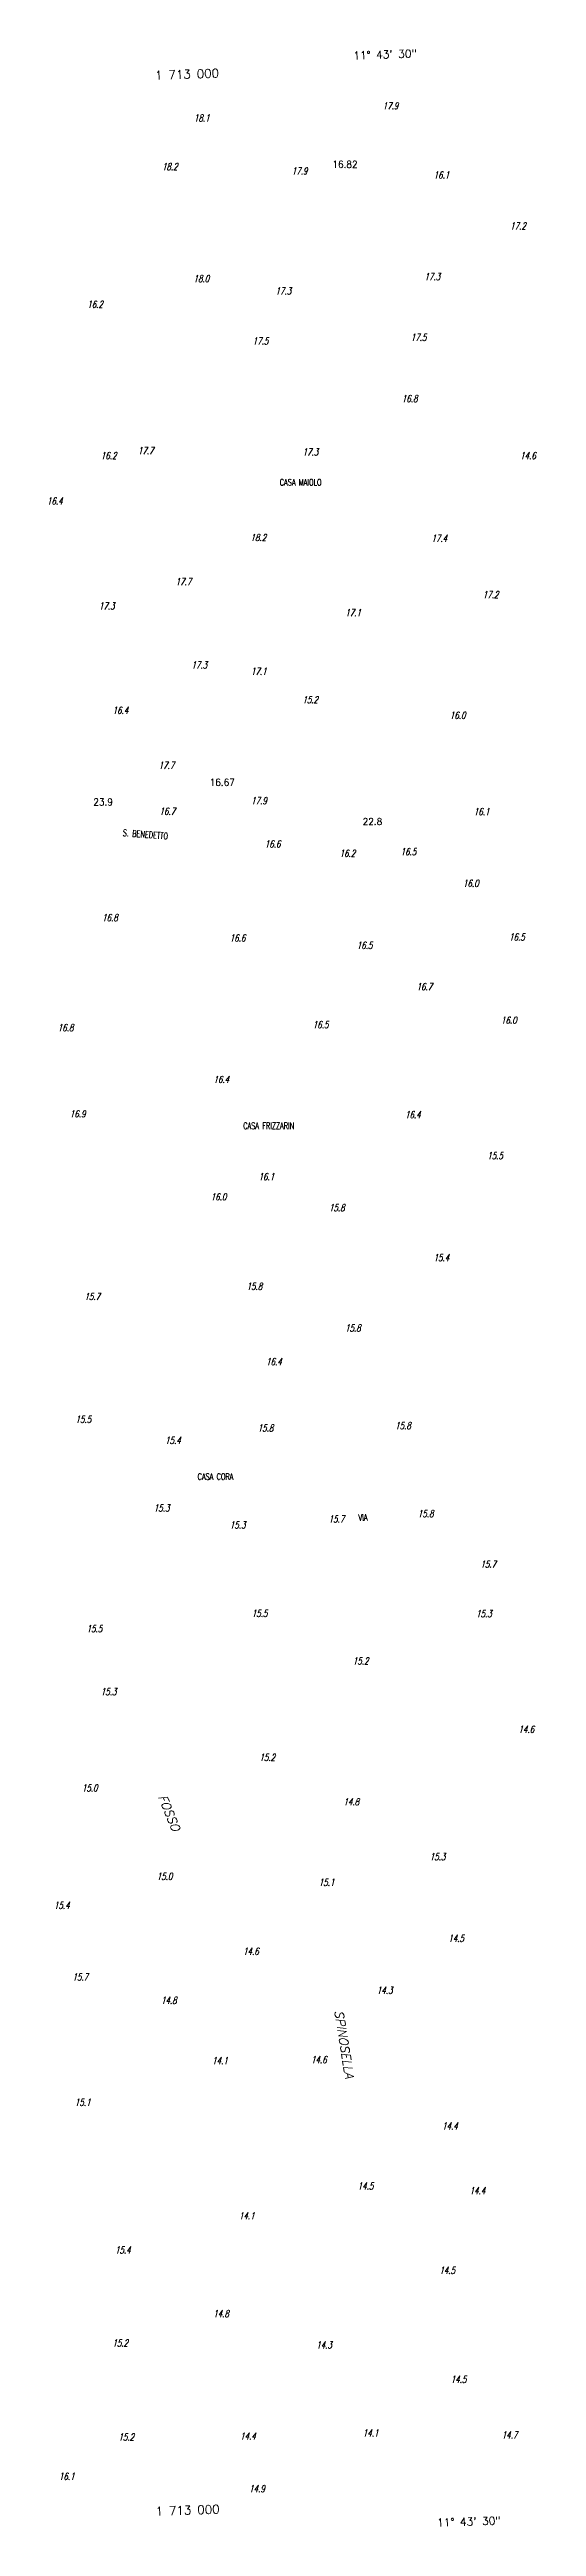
# Model space of a CAD drawing. Extents: x 1711905 to 1716091, y 5028020 to 5031001.
# Drawn here: x 1712841 to 1713402, y 5028101 to 5030948 of the extents above; entities that cross this region are included whole.
import ezdxf
from ezdxf.enums import TextEntityAlignment as Align

# ---------------------------------------------------------------- set-up
doc = ezdxf.new("R2010")
doc.units = 0
for name, color, linetype in [('11B2', 13, 'CONTINUOUS'), ('12A1', 13, 'CONTINUOUS'), ('12B2', 13, 'CONTINUOUS'), ('14G7', 5, 'CONTINUOUS'), ('14O15', 5, 'CONTINUOUS'), ('16C3', 8, 'CONTINUOUS')]:
    doc.layers.add(name, color=color, linetype=linetype)
doc.styles.add('ROMANS', font='romans.shx')
doc.styles.get("Standard").update_dxf_attribs({"font": 'SIMPLEX'})
doc.styles.add('STYLE1', font='romans.shx', dxfattribs={"width": 0.75, "oblique": 15})

msp = doc.modelspace()

# ---------------------------------------------------------------- texts
at = {"layer": '11B2', "style": 'STYLE1', "oblique": 15, "width": 0.75}
for s, p in [('17.9               ', (1713224.848, 5030878.961, 17.909)), ('18.1               ', (1713007.621, 5030864.969, 18.129)), ('18.2               ', (1712970.883, 5030809.023, 18.184)), ('17.9               ', (1713120.223, 5030804.211, 17.946)), ('16.1               ', (1713283.578, 5030799.57, 16.063)), ('17.2               ', (1713371.668, 5030740.719, 17.233)), ('18.0               ', (1713007.145, 5030680.203, 17.964)), ('17.3               ', (1713272.957, 5030682.633, 17.324)), ('16.2               ', (1712884.82, 5030650.633, 16.246)), ('17.3               ', (1713101.523, 5030666.023, 17.306)), ('17.5               ', (1713257.156, 5030612.961, 17.489)), ('17.5               ', (1713075.195, 5030608.508, 17.507)), ('16.8               ', (1713246.922, 5030542.328, 16.776)), ('16.2               ', (1712900.465, 5030476.898, 16.154)), ('17.7               ', (1712943.129, 5030482.633, 17.727)), ('17.3               ', (1713132.68, 5030481.164, 17.306)), ('14.6               ', (1713383.164, 5030476.813, 14.6)), ('16.4               ', (1712838.492, 5030424.648, 16.447)), ('18.2               ', (1713072.73, 5030382.758, 18.202)), ('17.4               ', (1713281.082, 5030381.719, 17.434)), ('17.7               ', (1712986.512, 5030332.063, 17.672)), ('17.3               ', (1712898.211, 5030304.109, 17.343)), ('17.2               ', (1713340.121, 5030316.906, 17.16)), ('17.1               ', (1713181.844, 5030296.25, 17.142)), ('17.3               ', (1713004.742, 5030236.063, 17.324)), ('17.1               ', (1713073.195, 5030228.773, 17.05)), ('16.4               ', (1712914.008, 5030184.219, 16.438)), ('15.2               ', (1713132.426, 5030196.203, 15.185)), ('16.0               ', (1713302.223, 5030178.375, 15.971)), ('17.7               ', (1712966.961, 5030120.805, 17.672)), ('17.9               ', (1713073.504, 5030080.172, 17.873)), ('16.7               ', (1712968.004, 5030068.133, 16.714)), ('16.1               ', (1713329.809, 5030067.797, 16.118)), ('16.6               ', (1713089.172, 5030030.328, 16.594)), ('16.2               ', (1713175.289, 5030019.766, 16.234)), ('16.5               ', (1713245.516, 5030021.617, 16.454)), ('16.0               ', (1713317.324, 5029985.125, 15.994)), ('16.8               ', (1712901.918, 5029945.641, 16.774)), ('16.6               ', (1713048.809, 5029922.336, 16.624)), ('16.5               ', (1713195.031, 5029913.836, 16.504)), ('16.5               ', (1713370.387, 5029923.555, 16.47)), ('16.7               ', (1713263.859, 5029866.438, 16.744)), ('16.8               ', (1712850.883, 5029819.266, 16.804)), ('16.5               ', (1713144.398, 5029822.695, 16.504)), ('16.0               ', (1713361.07, 5029827.961, 16.017)), ('16.4               ', (1713030.148, 5029759.781, 16.444)), ('16.9               ', (1712864.793, 5029720.297, 16.894)), ('16.4               ', (1713250.594, 5029719.438, 16.444)), ('15.5               ', (1713345.254, 5029672.133, 15.504)), ('16.1               ', (1713081.996, 5029647.984, 16.084)), ('16.0               ', (1713026.91, 5029624.898, 15.994)), ('15.8               ', (1713163.102, 5029612.508, 15.784)), ('15.4               ', (1713283.426, 5029554.992, 15.394)), ('15.7               ', (1712881.566, 5029510.336, 15.664)), ('15.8               ', (1713068.176, 5029521.922, 15.814)), ('15.8               ', (1713181.59, 5029474.125, 15.814)), ('16.4               ', (1713090.684, 5029435.367, 16.384)), ('15.5               ', (1712871.289, 5029369.016, 15.544)), ('15.8               ', (1713081, 5029359.234, 15.784)), ('15.8               ', (1713239.246, 5029361.766, 15.844)), ('15.4               ', (1712974.438, 5029344.977, 15.424)), ('15.3               ', (1712961.391, 5029267.117, 15.304)), ('15.3               ', (1713048.93, 5029247.758, 15.304)), ('15.7               ', (1713162.648, 5029254.438, 15.724)), ('15.8               ', (1713265.34, 5029260.75, 15.844)), ('15.7               ', (1713337.313, 5029202.672, 15.713)), ('15.5               ', (1713074.172, 5029146.086, 15.454)), ('15.3               ', (1713332.395, 5029145.719, 15.312)), ('15.5               ', (1712884.012, 5029128.672, 15.484)), ('15.2               ', (1713190.52, 5029091.5, 15.184)), ('15.3               ', (1712900.352, 5029056.016, 15.274)), ('14.6               ', (1713381.215, 5029012.719, 14.57)), ('15.2               ', (1713083.012, 5028980.68, 15.214)), ('15.0               ', (1712878.641, 5028945.336, 15.034)), ('14.8               ', (1713179.727, 5028929.5, 14.794)), ('15.3               ', (1713278.992, 5028866.523, 15.314)), ('15.0               ', (1712964.762, 5028843.906, 15.004)), ('15.1               ', (1713151.262, 5028836.992, 15.094)), ('15.4               ', (1712846.48, 5028810.586, 15.364)), ('14.5               ', (1713300.422, 5028772.5, 14.51)), ('14.6               ', (1713064.203, 5028757.773, 14.614)), ('15.7               ', (1712867.816, 5028728.297, 15.694)), ('14.3               ', (1713218.184, 5028712.93, 14.254)), ('14.8               ', (1712969.727, 5028701.18, 14.764)), ('14.1               ', (1713028.566, 5028631.906, 14.074)), ('14.6               ', (1713142.43, 5028633.258, 14.554)), ('15.1               ', (1712870.543, 5028584.25, 15.124)), ('14.4               ', (1713293.328, 5028557.023, 14.389)), ('14.5               ', (1713196.082, 5028488.078, 14.524)), ('14.4               ', (1713324.953, 5028482.422, 14.429)), ('14.1               ', (1713059.434, 5028453.641, 14.104)), ('15.4               ', (1712916.77, 5028414.469, 15.394)), ('14.5               ', (1713290.121, 5028390.992, 14.546)), ('14.8               ', (1713029.855, 5028341.148, 14.824)), ('15.2               ', (1712913.719, 5028307.367, 15.214)), ('14.3               ', (1713148.441, 5028305.32, 14.284)), ('14.5               ', (1713303.164, 5028265.57, 14.546)), ('15.2               ', (1712920.688, 5028199.391, 15.154)), ('14.4               ', (1713060.773, 5028200.375, 14.404)), ('14.1               ', (1713201.992, 5028203.875, 14.104)), ('14.7               ', (1713361.938, 5028201.57, 14.697)), ('16.1               ', (1712852.23, 5028154.227, 16.054)), ('14.9               ', (1713071.223, 5028139.859, 14.914))]:
    msp.add_text(s, height=8, dxfattribs=at).set_placement(p)
at = {"layer": '12A1', "width": 0.938}
for s, p in [('23.9               ', (1712891.801, 5030078.797, 23.86)), ('22.8               ', (1713201.809, 5030056.328, 22.75))]:
    msp.add_text(s, height=8, dxfattribs=at).set_placement(p)
at = {"layer": '12B2', "width": 0.938}
for s, p in [('16.82              ', (1713167.023, 5030811.578, 16.82)), ('16.67              ', (1713025.723, 5030101.344, 16.67))]:
    msp.add_text(s, height=8, dxfattribs=at).set_placement(p)
at = {"layer": '14G7', "width": 0.733}
for s, p in [('CASA MAIOLO', (1713106.445, 5030446.484)), ('CASA FRIZZARIN', (1713064.332, 5029706.82)), ('CASA CORA', (1713011.844, 5029303.516))]:
    msp.add_text(s, height=7.5, dxfattribs=at).set_placement(p)
for s, rotation, p in [('S. BENEDETTO', 355.61, (1712925.559, 5030043.742)), ('VIA', 2.77, (1713197.191, 5029256.336))]:
    msp.add_text(s, height=7.5, rotation=rotation, dxfattribs=at).set_placement(p)
at = {"layer": '14O15', "color": 5, "style": 'ROMANS', "oblique": 15}
for s, rotation, p in [('FOSSO', 292.12, (1712966.313, 5028939.313)), ('SPINOSELLA', 279.16, (1713169.383, 5028693))]:
    msp.add_text(s, height=10, rotation=rotation, dxfattribs=at).set_placement(p)
at = {"layer": '16C3', "linetype": 'CONTINUOUS', "style": 'ROMANS'}
for p in [(1713227.557, 5030941.987), (1713324.114, 5028106.178)]:
    msp.add_text('11%%d 43\' 30"', height=9, rotation=1.932, dxfattribs=at).set_placement(p, align=Align.MIDDLE)
for p in [(1712999.831, 5030914.295), (1713000.476, 5028114.277)]:
    msp.add_text('1 713 000', height=10, rotation=1.932, dxfattribs=at).set_placement(p, align=Align.CENTER)

doc.saveas('drawing.dxf')
